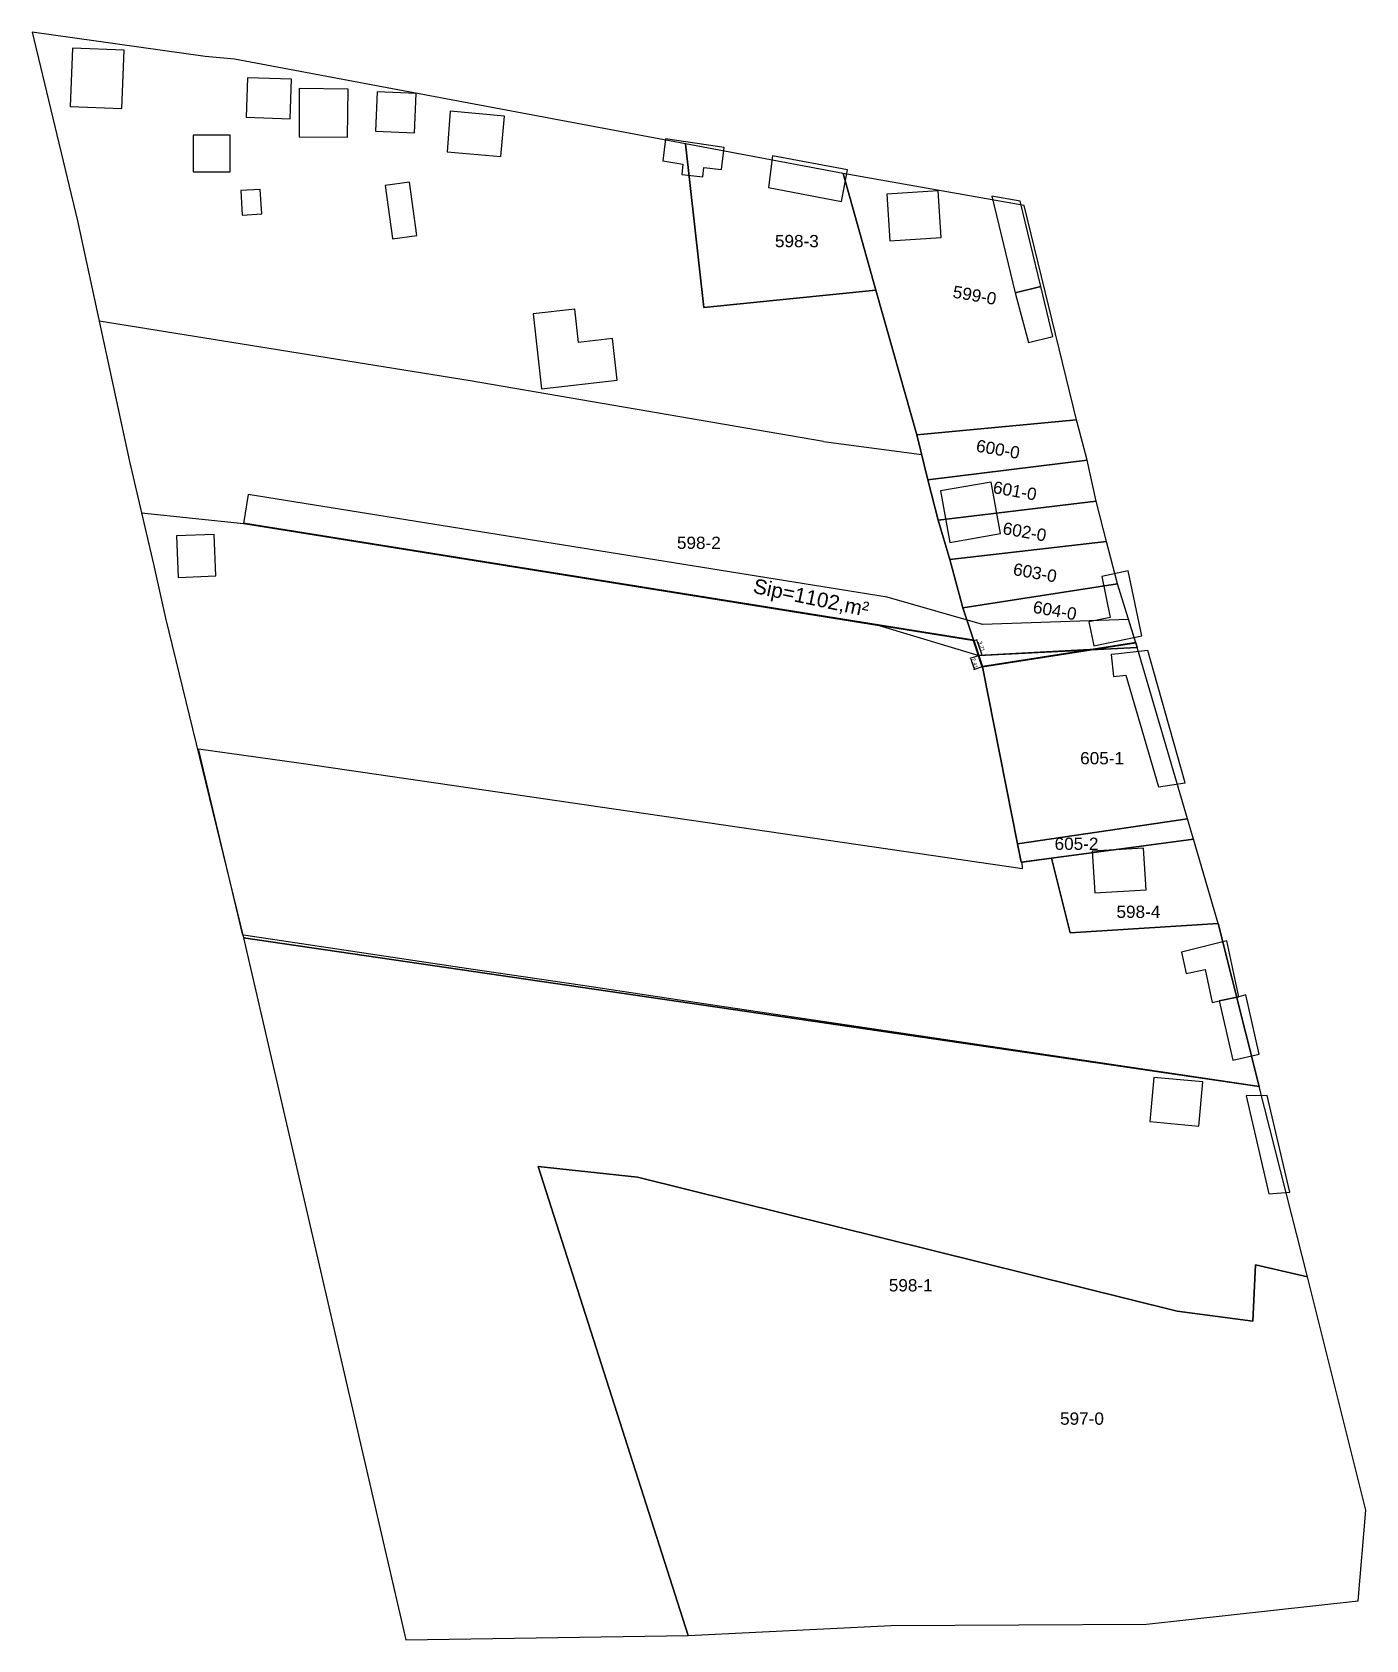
# Model space of a CAD drawing. Header units: metres. Extents: x 7514000 to 7516000, y 4692000 to 4694000.
# Drawn here: x 7515176.9 to 7515448.6, y 4692408.8 to 4692736.1 of the extents above; entities that cross this region are included whole.
import ezdxf
from ezdxf.enums import TextEntityAlignment as Align

# ---------------------------------------------------------------- set-up
doc = ezdxf.new("R2010")
doc.units = ezdxf.units.M
doc.header["$MEASUREMENT"] = 0
doc.header["$PDMODE"] = 32
doc.header["$PDSIZE"] = 1
doc.layers.get('0').update_dxf_attribs({"linetype": 'CONTINUOUS'})
doc.layers.get('Defpoints').update_dxf_attribs({"linetype": 'CONTINUOUS'})
for name, color, linetype in [('BIBAJ_RINDERTIM_A10_PAR_PA', 7, 'CONTINUOUS'), ('BIBAJ_RINDERTIM_PAR_PARCEL', 7, 'CONTINUOUS'), ('BIBAJ_RINDERTIM_SUR_SURFAC', 7, 'CONTINUOUS'), ('Ortofoto_2012', 7, 'CONTINUOUS')]:
    doc.layers.add(name, color=color, linetype=linetype)
doc.layers.add('ZYRTARE', color=4, linetype='CONTINUOUS', lineweight=30)
doc.styles.get("Standard").update_dxf_attribs({"font": 'arial.ttf'})
doc.dimstyles.get("Standard").update_dxf_attribs({"dimtxt": 2, "dimasz": 0.18, "dimexe": 0.18, "dimexo": 0.0625, "dimgap": 0.09, "dimtad": 1, "dimtoh": 1, "dimzin": 0, "dimdsep": 46, "dimtxsty": 'Standard', "dimcen": 0.09, "dimadec": 0, "dimazin": 0, "dimtfac": 1, "dimtofl": 0, "dimtmove": 0, "dimatfit": 0, "dimfxl": 1, "dimtolj": 1, "dimtzin": 0, "dimarcsym": 0})
picture_1 = doc.add_image_def('image1.ecw', size_in_pixel=(10000, 10000))

msp = doc.modelspace()

# ---------------------------------------------------------------- texts
at = {"color": 2, "insert": (7515324.222, 4692624.909), "char_height": 3, "attachment_point": 1, "rotation": 348.16861}
msp.add_mtext_dynamic_manual_height_columns('Sip=1102,m²', width=9.41006, gutter_width=1.343, heights=[0], dxfattribs=at)
at = {"layer": 'BIBAJ_RINDERTIM_A10_PAR_PA', "color": 7}
for s, p in [('598-3', (7515332.681, 4692693.574)), ('598-2', (7515312.717, 4692632.143)), ('605-1', (7515394.844, 4692588.29)), ('605-2', (7515389.64, 4692570.865)), ('598-4', (7515402.244, 4692557.017)), ('598-1', (7515355.866, 4692480.968)), ('597-0', (7515390.753, 4692453.823))]:
    msp.add_text(s, height=2.5, dxfattribs=at).set_placement(p, align=Align.MIDDLE_CENTER)
for s, p in [('599-0', (7515368.886, 4692682.552)), ('600-0', (7515373.648, 4692651.199)), ('601-0', (7515377.087, 4692642.734)), ('602-0', (7515379.071, 4692634.399)), ('603-0', (7515381.187, 4692626.065)), ('604-0', (7515385.229, 4692618.374))]:
    msp.add_text(s, height=2.5, rotation=350, dxfattribs=at).set_placement(p, align=Align.MIDDLE_CENTER)

# ---------------------------------------------------------------- blocks, each defined once
blk = doc.blocks.new('*D8')
at = {"color": 0, "lineweight": -2, "transparency": 16777216}
for p, q in [((7515368.77, 4692612.24), (7515369.47, 4692612.47)), ((7515369.35, 4692612.25), (7515370.25, 4692609.54)), ((7515369.78, 4692609.19), (7515370.47, 4692609.42))]:
    blk.add_line(p, q, dxfattribs=at)
at = {"color": 0, "transparency": 16777216}
for points in [[(7515369.38, 4692612.26), (7515369.33, 4692612.24), (7515369.3, 4692612.42)], [(7515370.28, 4692609.55), (7515370.22, 4692609.53), (7515370.3, 4692609.36)]]:
    blk.add_solid(points, dxfattribs=at)
at = {"layer": 'Defpoints', "color": 0, "transparency": 16777216}
for p in [(7515368.71, 4692612.22), (7515369.72, 4692609.17), (7515370.3, 4692609.36)]:
    blk.add_point(p, dxfattribs=at)
at = {"color": 0, "transparency": 16777216, "insert": (7515370.27, 4692611.05), "char_height": 0.8, "attachment_point": 5, "rotation": 288.2434}
blk.add_mtext('\\A1;3.21', dxfattribs=at)
blk = doc.blocks.new('*D9')
at = {"color": 0, "lineweight": -2, "transparency": 16777216}
for p, q in [((7515369.66, 4692609.15), (7515367.89, 4692608.57)), ((7515368.12, 4692608.45), (7515368.76, 4692606.51)), ((7515370.41, 4692606.86), (7515368.65, 4692606.28))]:
    blk.add_line(p, q, dxfattribs=at)
at = {"color": 0, "transparency": 16777216}
for points in [[(7515368.15, 4692608.46), (7515368.09, 4692608.45), (7515368.06, 4692608.63)], [(7515368.79, 4692606.52), (7515368.73, 4692606.5), (7515368.82, 4692606.34)]]:
    blk.add_solid(points, dxfattribs=at)
at = {"layer": 'Defpoints', "color": 0, "transparency": 16777216}
for p in [(7515369.72, 4692609.17), (7515368.82, 4692606.34), (7515370.47, 4692606.88)]:
    blk.add_point(p, dxfattribs=at)
at = {"color": 0, "transparency": 16777216, "insert": (7515368.91, 4692607.64), "char_height": 0.8, "attachment_point": 5, "rotation": 288.2434}
blk.add_mtext('\\A1;2.41', dxfattribs=at)

# ---------------------------------------------------------------- dimensions: what is measured, and where the dimension line sits
at = {"color": 2}
for base, p1, p2, picture, middle in [((7515370.304, 4692609.365), (7515368.711, 4692612.224), (7515369.717, 4692609.171), '*D8', (7515369.801, 4692610.891)), ((7515368.816, 4692606.338), (7515369.717, 4692609.171), (7515370.471, 4692606.884), '*D9', (7515368.439, 4692607.482))]:
    dim = msp.add_linear_dim(base=base, p1=p1, p2=p2, angle=288.2434, dimstyle='Standard', override={"dimtxt": 0.8}, dxfattribs=at)
    dim.commit()
    dim.dimension.update_dxf_attribs({"geometry": picture, "text_midpoint": middle, "dimtype": 161})

# ---------------------------------------------------------------- linework, layer by layer
at = {"color": 2, "lineweight": 30}
for p, q in [((7515266.153, 4692665.126), (7515190.574, 4692677.281)), ((7515190.574, 4692677.281), (7515196.761, 4692648.721)), ((7515338.122, 4692652.766), (7515266.153, 4692665.126)), ((7515338.122, 4692652.766), (7515358.102, 4692650.09)), ((7515196.761, 4692648.721), (7515199.204, 4692638.273)), ((7515199.204, 4692638.273), (7515220.002, 4692636.058)), ((7515220.002, 4692636.058), (7515368.711, 4692612.224))]:
    msp.add_line(p, q, dxfattribs=at)
at = {"color": 2, "flags": 128}
for points in [[(7515401.693, 4692611.778), (7515400.223, 4692616.557), (7515370.511, 4692615.531), (7515351.055, 4692621.088), (7515220.952, 4692641.982), (7515220.002, 4692636.058), (7515349.407, 4692615.318), (7515369.717, 4692609.171), (7515401.975, 4692610.819)], [(7515368.711, 4692612.224), (7515349.407, 4692615.318), (7515369.717, 4692609.171)], [(7515393.565, 4692610.504), (7515369.717, 4692609.171), (7515370.471, 4692606.884)]]:
    msp.add_lwpolyline(points, close=True, dxfattribs=at)
at = {"color": 1, "flags": 128}
for points in [[(7515400.223, 4692616.557), (7515370.511, 4692615.531), (7515351.055, 4692621.088), (7515220.952, 4692641.982)], [(7515349.407, 4692615.318), (7515369.717, 4692609.171), (7515393.565, 4692610.504)]]:
    msp.add_lwpolyline(points, dxfattribs=at)
at = {"color": 5, "lineweight": 40, "flags": 128}
msp.add_lwpolyline([(7515401.693, 4692611.778), (7515370.471, 4692606.884), (7515368.711, 4692612.224), (7515220.002, 4692636.058)], dxfattribs=at)
at = {"color": 2, "flags": 128}
msp.add_lwpolyline([(7515401.693, 4692611.778), (7515401.975, 4692610.819), (7515369.717, 4692609.171)], dxfattribs=at)
at = {"layer": 'BIBAJ_RINDERTIM_PAR_PARCEL', "color": 7, "linetype": 'Continuous'}
for points in [[(7515363.857, 4692628.712), (7515361.477, 4692636.781), (7515359.36, 4692644.983), (7515357.111, 4692654.111), (7515348.787, 4692683.57), (7515313.752, 4692680.072), (7515310.001, 4692713.342), (7515218.121, 4692730.603), (7515212.168, 4692731.133), (7515176.921, 4692736.114), (7515186.147, 4692697.718), (7515196.761, 4692648.721), (7515201.65, 4692627.816), (7515204.059, 4692616.823), (7515219.974, 4692551.679), (7515426.87, 4692521.46), (7515418.492, 4692554.63), (7515388.343, 4692552.745), (7515384.555, 4692567.943), (7515378.36, 4692567.113), (7515377.62, 4692570.844), (7515370.471, 4692606.884), (7515366.503, 4692618.922), (7515363.857, 4692628.712)], [(7515348.787, 4692683.57), (7515342.078, 4692707.316), (7515310.001, 4692713.342), (7515313.752, 4692680.072), (7515348.787, 4692683.57)], [(7515389.655, 4692657.152), (7515378.987, 4692700.833), (7515342.078, 4692707.316), (7515348.787, 4692683.57), (7515357.111, 4692654.111), (7515389.655, 4692657.152)], [(7515391.772, 4692648.951), (7515389.655, 4692657.152), (7515357.111, 4692654.111), (7515359.36, 4692644.983), (7515391.772, 4692648.951)], [(7515393.624, 4692640.616), (7515391.772, 4692648.951), (7515359.36, 4692644.983), (7515361.477, 4692636.781), (7515393.624, 4692640.616)], [(7515395.74, 4692632.414), (7515393.624, 4692640.616), (7515361.477, 4692636.781), (7515363.857, 4692628.712), (7515395.74, 4692632.414)], [(7515397.989, 4692623.816), (7515395.74, 4692632.414), (7515363.857, 4692628.712), (7515366.503, 4692618.922), (7515397.989, 4692623.816)], [(7515401.693, 4692611.778), (7515397.989, 4692623.816), (7515366.503, 4692618.922), (7515370.471, 4692606.884), (7515401.693, 4692611.778)], [(7515412.218, 4692575.972), (7515401.693, 4692611.778), (7515370.471, 4692606.884), (7515377.62, 4692570.844), (7515412.218, 4692575.972)], [(7515384.555, 4692567.943), (7515413.445, 4692571.801), (7515412.218, 4692575.972), (7515377.62, 4692570.844), (7515378.36, 4692567.113), (7515384.555, 4692567.943)], [(7515418.492, 4692554.63), (7515413.445, 4692571.801), (7515384.555, 4692567.943), (7515388.343, 4692552.745), (7515418.492, 4692554.63)], [(7515425.533, 4692473.656), (7515426.067, 4692485.145), (7515436.665, 4692482.704), (7515426.87, 4692521.46), (7515219.974, 4692551.679), (7515253.01, 4692408.779), (7515310.507, 4692409.674), (7515279.974, 4692505.187), (7515300.224, 4692502.986), (7515410.169, 4692475.726), (7515425.533, 4692473.656)], [(7515448.569, 4692435.213), (7515436.665, 4692482.704), (7515426.067, 4692485.145), (7515425.533, 4692473.656), (7515410.169, 4692475.726), (7515300.224, 4692502.986), (7515279.974, 4692505.187), (7515310.507, 4692409.674), (7515351.89, 4692411.684), (7515403.892, 4692411.99), (7515446.982, 4692416.693), (7515448.569, 4692435.213)]]:
    msp.add_lwpolyline(points, close=True, dxfattribs=at)
at = {"layer": 'BIBAJ_RINDERTIM_SUR_SURFAC', "color": 4, "linetype": 'Continuous'}
for points in [[(7515195.191, 4692720.587), (7515195.666, 4692732.463), (7515185.134, 4692732.884), (7515184.659, 4692721.008), (7515195.191, 4692720.587)], [(7515229.508, 4692718.493), (7515229.765, 4692726.537), (7515220.802, 4692726.823), (7515220.545, 4692718.779), (7515229.508, 4692718.493)], [(7515241.176, 4692714.735), (7515241.274, 4692724.531), (7515231.323, 4692724.63), (7515231.305, 4692714.834), (7515241.176, 4692714.735)], [(7515254.827, 4692715.629), (7515255.162, 4692723.622), (7515247.169, 4692723.957), (7515246.834, 4692715.964), (7515254.827, 4692715.629)], [(7515272.362, 4692710.772), (7515273.113, 4692719.021), (7515262.065, 4692720.027), (7515261.438, 4692711.767), (7515272.362, 4692710.772)], [(7515217.224, 4692707.678), (7515217.224, 4692715.151), (7515209.751, 4692715.151), (7515209.751, 4692707.678), (7515217.224, 4692707.678)], [(7515317.298, 4692708.181), (7515317.903, 4692712.621), (7515305.949, 4692714.368), (7515305.396, 4692709.902), (7515309.463, 4692709.257), (7515309.221, 4692707.134), (7515313.523, 4692706.644), (7515313.745, 4692708.587), (7515317.298, 4692708.181)], [(7515341.747, 4692701.639), (7515342.968, 4692708.049), (7515327.734, 4692710.953), (7515326.904, 4692704.461), (7515341.747, 4692701.639)], [(7515223.711, 4692699.111), (7515223.391, 4692704.101), (7515219.4, 4692703.845), (7515219.72, 4692698.855), (7515223.711, 4692699.111)], [(7515255.273, 4692694.692), (7515253.791, 4692705.592), (7515248.837, 4692704.918), (7515250.309, 4692694.093), (7515250.319, 4692694.018), (7515255.273, 4692694.692)], [(7515362.076, 4692694.315), (7515361.432, 4692703.835), (7515350.994, 4692703.129), (7515351.638, 4692693.609), (7515362.076, 4692694.315)], [(7515382.366, 4692684.297), (7515378.152, 4692701.714), (7515372.399, 4692702.744), (7515377.13, 4692683.03), (7515382.366, 4692684.297)], [(7515384.829, 4692674.12), (7515382.366, 4692684.297), (7515377.13, 4692683.03), (7515379.848, 4692672.915), (7515384.829, 4692674.12)], [(7515296.083, 4692665.257), (7515295.121, 4692673.708), (7515288.206, 4692672.921), (7515287.436, 4692679.692), (7515278.983, 4692678.73), (7515280.662, 4692663.503), (7515296.083, 4692665.257)], [(7515374.164, 4692634.069), (7515372.248, 4692644.469), (7515361.967, 4692642.717), (7515363.864, 4692632.171), (7515374.164, 4692634.069)], [(7515214.305, 4692625.39), (7515213.984, 4692633.835), (7515206.357, 4692633.545), (7515206.678, 4692625.1), (7515214.305, 4692625.39)], [(7515402.942, 4692613.211), (7515400.17, 4692626.423), (7515394.786, 4692625.293), (7515396.498, 4692616.935), (7515392.136, 4692616.02), (7515393.156, 4692611.158), (7515402.942, 4692613.211)], [(7515411.752, 4692583.281), (7515405.374, 4692605.896), (7515404.164, 4692610.184), (7515398.169, 4692609.538), (7515396.691, 4692609.379), (7515397.171, 4692604.922), (7515399.673, 4692605.191), (7515406.349, 4692582.476), (7515411.752, 4692583.281)], [(7515403.815, 4692561.506), (7515403.31, 4692569.991), (7515392.829, 4692569.367), (7515393.334, 4692560.882), (7515403.815, 4692561.506)], [(7515422.704, 4692539.687), (7515420.228, 4692551.122), (7515411.007, 4692548.819), (7515411.959, 4692544.421), (7515415.82, 4692545.256), (7515417.28, 4692538.513), (7515418.721, 4692538.899), (7515422.704, 4692539.687)], [(7515426.856, 4692528.018), (7515424.136, 4692540.116), (7515422.704, 4692539.687), (7515418.721, 4692538.899), (7515421.441, 4692526.801), (7515426.856, 4692528.018)], [(7515414.535, 4692513.4), (7515415.347, 4692522.363), (7515405.387, 4692523.265), (7515404.576, 4692514.302), (7515414.535, 4692513.4)], [(7515433.101, 4692499.95), (7515428.5, 4692519.619), (7515424.201, 4692519.549), (7515428.814, 4692499.62), (7515433.101, 4692499.95)]]:
    msp.add_lwpolyline(points, close=True, dxfattribs=at)
at = {"layer": 'ZYRTARE', "flags": 128}
msp.add_lwpolyline([(7515210.81, 4692590.21), (7515231.74, 4692587.27), (7515378.62, 4692565.82), (7515378.555, 4692567.113), (7515384.555, 4692567.943), (7515388.343, 4692552.745), (7515418.492, 4692554.63), (7515426.87, 4692521.46), (7515359.36, 4692531.51), (7515336.041, 4692534.979), (7515312.36, 4692538.5), (7515289.01, 4692541.98), (7515265.83, 4692545.43), (7515220.453, 4692552.182), (7515219.842, 4692552.273)], close=True, dxfattribs=at)

msp.set_redraw_order([(e.dxf.handle, doc.entitydb.next_handle()) for e in msp.query("TEXT MTEXT ATTDEF DIMENSION ARC_DIMENSION")])  # texts and dimensions are drawn at this point

# ---------------------------------------------------------------- pictures from other files: only their frames are drawn
at = {"layer": 'Ortofoto_2012'}
image = msp.add_image(picture_1, insert=(7514000, 4692000), size_in_units=(2000, 2000), dxfattribs=at)
image.dxf.flags = 7

doc.saveas('drawing.dxf')
